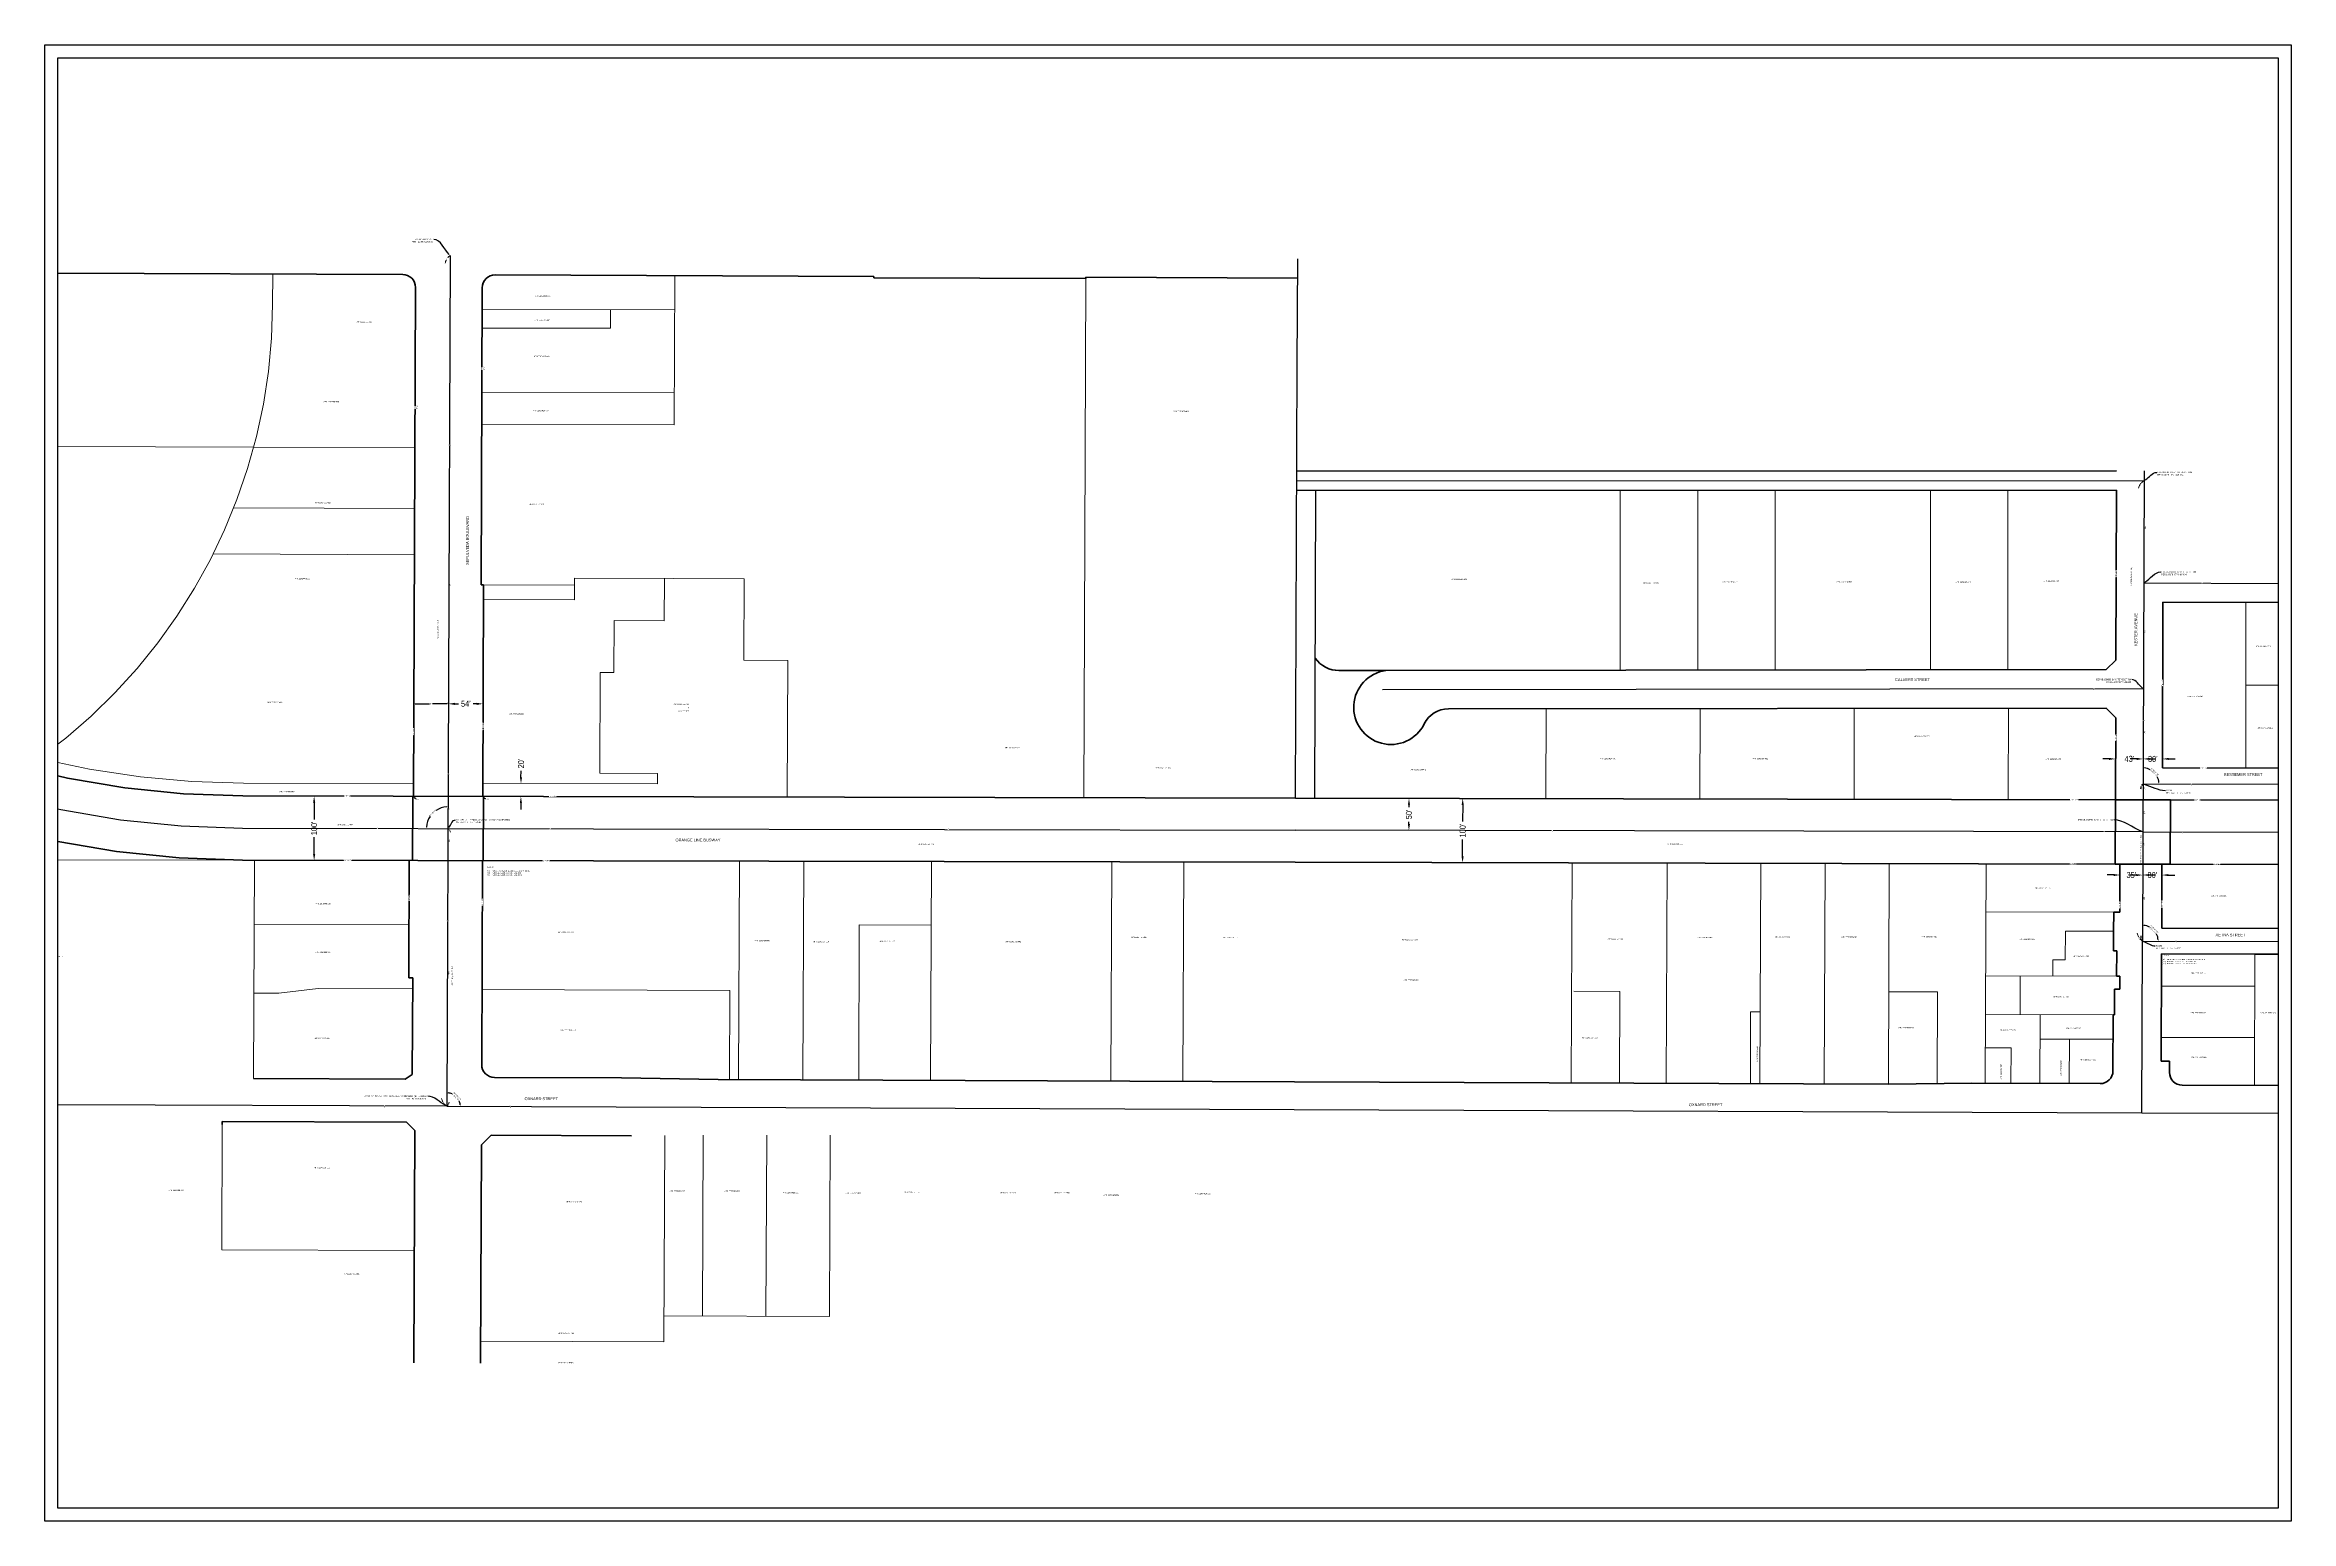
# Paper-space layout 'Layout1' of a CAD drawing. Header units: feet, sheet in inches. Extents: x 0.5 to 35.5, y 0.5 to 23.5.
# The model-space entities are those that its viewports show. They can reach past a viewport. Long polylines and large blocks are cut down to what shows.
import ezdxf
from ezdxf import colors
from ezdxf.entities.mleader import LeaderData, LeaderLine
from ezdxf.math import Vec2, Vec3

# ---------------------------------------------------------------- set-up
doc = ezdxf.new("R2010")
doc.units = ezdxf.units.FT
doc.header["$MEASUREMENT"] = 0
doc.linetypes.add('CENTER2', pattern=[1.125, 0.75, -0.125, 0.125, -0.125])
doc.linetypes.add('DASHED2', pattern=[0.375, 0.25, -0.125])
for name, color, linetype, lineweight in [('R-ANNO-LABL', 2, 'Continuous', 30), ('R-PROP-PRCL', 4, 'Continuous', 18), ('R-Row-Authority', 30, 'Continuous', 140), ('R-Row-Ease', 5, 'DASHED2', 50), ('R-Row-Ldr', 3, 'Continuous', 5), ('R-Row-Misc-Txto', 171, 'Continuous', 5), ('R-Row-Scl', 1, 'CENTER2', 25), ('R-Row-Sname', 8, 'Continuous', 0), ('R-Row-Srow', 6, 'Continuous', 50), ('V-ANNO-NOTE-', 1, 'Continuous', 25), ('VF-TOPO-TEXT-', 1, 'Continuous', 25)]:
    doc.layers.add(name, color=color, linetype=linetype, lineweight=lineweight)
doc.styles.add('CG-Symbol', font='arial.ttf', dxfattribs={"width": 0.8, "height": 0.09375})
doc.styles.add('G1_1 8_0', font='arial.ttf')
doc.styles.add('G4_7 32', font='arial.ttf', dxfattribs={"height": 0.219})
doc.styles.add('NCS1', font='arial.ttf', dxfattribs={"width": 0.8, "height": 0.09375})
doc.styles.add('NCS1-Anno', font='arial.ttf', dxfattribs={"width": 0.8, "height": 0.09375})
doc.styles.get("Standard").update_dxf_attribs({"font": 'arial.ttf'})
doc.dimstyles.new('Annotative (NCS1)', dxfattribs={"dimscale": 100, "dimtxt": 0.09375, "dimasz": 0.1, "dimexe": 0.1, "dimexo": 0.04, "dimgap": 0.05, "dimtad": 0, "dimdec": 3, "dimzin": 0, "dimdsep": 46, "dimtxsty": 'NCS1-Anno', "dimcen": 0.05, "dimaunit": 1, "dimadec": 3, "dimazin": 0, "dimtfac": 1, "dimtdec": 3, "dimtofl": 0, "dimtmove": 0, "dimatfit": 3, "dimfxl": 0.1, "dimtolj": 1, "dimtzin": 0, "dimarcsym": 0})

# ---------------------------------------------------------------- blocks, each defined once
blk = doc.blocks.new('*D3769')
at = {"layer": 'Defpoints', "color": 0, "transparency": 16777216}
for p in [(6422023.1, 1888471.4), (6422022.9, 1888371.4), (6422253.4, 1888370.9)]:
    blk.add_point(p, dxfattribs=at)
at = {"layer": 'R-Row-Ldr', "color": 0, "lineweight": -2, "transparency": 16777216}
for p, q in [((6422253.6, 1888460.9), (6422253.5, 1888434.8)), ((6422253.4, 1888380.9), (6422253.5, 1888407))]:
    blk.add_line(p, q, dxfattribs=at)
at = {"layer": 'R-Row-Ldr', "color": 0, "transparency": 16777216}
for points in [[(6422251.9, 1888460.9), (6422255.2, 1888460.9), (6422253.6, 1888470.9)], [(6422251.7, 1888380.9), (6422255.1, 1888380.9), (6422253.4, 1888370.9)]]:
    blk.add_solid(points, dxfattribs=at)
at = {"layer": 'R-Row-Ldr', "color": 0, "transparency": 16777216, "insert": (6422253.5, 1888420.9), "char_height": 9.38, "attachment_point": 5, "rotation": 89.8815, "style": 'NCS1-Anno'}
blk.add_mtext("\\A1;100'", dxfattribs=at)
blk = doc.blocks.new('*D3770')
at = {"layer": 'Defpoints', "color": 0, "transparency": 16777216}
for p in [(6420618.6, 1888474.3), (6420463.9, 1888374.3), (6420618.4, 1888374.3)]:
    blk.add_point(p, dxfattribs=at)
at = {"layer": 'R-Row-Ldr', "color": 0, "lineweight": -2, "transparency": 16777216}
for p, q in [((6420463.9, 1888464.3), (6420463.9, 1888438.2)), ((6420463.9, 1888384.3), (6420463.9, 1888410.4))]:
    blk.add_line(p, q, dxfattribs=at)
at = {"layer": 'R-Row-Ldr', "color": 0, "transparency": 16777216}
for points in [[(6420462.2, 1888464.3), (6420465.6, 1888464.3), (6420463.9, 1888474.3)], [(6420462.2, 1888384.3), (6420465.6, 1888384.3), (6420463.9, 1888374.3)]]:
    blk.add_solid(points, dxfattribs=at)
at = {"layer": 'R-Row-Ldr', "color": 0, "transparency": 16777216, "insert": (6420463.9, 1888424.3), "char_height": 9.38, "attachment_point": 5, "rotation": 90, "style": 'NCS1-Anno'}
blk.add_mtext("\\A1;100'", dxfattribs=at)
blk = doc.blocks.new('*D3771')
at = {"layer": 'Defpoints', "color": 0, "transparency": 16777216}
for p in [(6422023.1, 1888471.4), (6422023, 1888421.4), (6422169.8, 1888421.1)]:
    blk.add_point(p, dxfattribs=at)
at = {"layer": 'R-Row-Ldr', "color": 0, "lineweight": -2, "transparency": 16777216}
for p, q in [((6422169.9, 1888461.1), (6422169.8, 1888457.3)), ((6422169.8, 1888431.1), (6422169.8, 1888434.6))]:
    blk.add_line(p, q, dxfattribs=at)
at = {"layer": 'R-Row-Ldr', "color": 0, "transparency": 16777216}
for points in [[(6422168.2, 1888461.1), (6422171.5, 1888461.1), (6422169.9, 1888471.1)], [(6422168.1, 1888431.1), (6422171.5, 1888431.1), (6422169.8, 1888421.1)]]:
    blk.add_solid(points, dxfattribs=at)
at = {"layer": 'R-Row-Ldr', "color": 0, "transparency": 16777216, "insert": (6422169.8, 1888446), "char_height": 9.38, "attachment_point": 5, "rotation": 89.8815, "style": 'NCS1-Anno'}
blk.add_mtext("\\A1;50'", dxfattribs=at)
blk = doc.blocks.new('*D3772')
at = {"layer": 'Defpoints', "color": 0, "transparency": 16777216}
for p in [(6420726.6, 1888474.1), (6420726.7, 1888494.1), (6420786.2, 1888493.8)]:
    blk.add_point(p, dxfattribs=at)
at = {"layer": 'R-Row-Ldr', "color": 0, "lineweight": -2, "transparency": 16777216}
for p, q in [((6420786.2, 1888503.8), (6420786.3, 1888513.8)), ((6420786.1, 1888463.8), (6420786, 1888453.8))]:
    blk.add_line(p, q, dxfattribs=at)
at = {"layer": 'R-Row-Ldr', "color": 0, "transparency": 16777216}
for points in [[(6420784.6, 1888503.8), (6420787.9, 1888503.8), (6420786.2, 1888493.8)], [(6420784.4, 1888463.8), (6420787.7, 1888463.8), (6420786.1, 1888473.8)]]:
    blk.add_solid(points, dxfattribs=at)
at = {"layer": 'R-Row-Ldr', "color": 0, "transparency": 16777216, "insert": (6420786.3, 1888525.3), "char_height": 9.38, "attachment_point": 5, "rotation": 89.7712, "style": 'NCS1-Anno'}
blk.add_mtext("\\A1;20'", dxfattribs=at)
blk = doc.blocks.new('*D3933')
at = {"layer": 'Defpoints', "color": 0, "transparency": 16777216}
for p in [(6420673.2, 1888618.6), (6420727.2, 1888618.4), (6420727.2, 1888618.4)]:
    blk.add_point(p, dxfattribs=at)
at = {"layer": 'R-Row-Ldr', "color": 0, "lineweight": -2, "transparency": 16777216}
for p, q in [((6420683.2, 1888618.4), (6420688.8, 1888618.4)), ((6420717.2, 1888618.4), (6420711.6, 1888618.4))]:
    blk.add_line(p, q, dxfattribs=at)
at = {"layer": 'R-Row-Ldr', "color": 0, "transparency": 16777216}
for points in [[(6420683.2, 1888620), (6420683.2, 1888616.7), (6420673.2, 1888618.4)], [(6420717.2, 1888620), (6420717.2, 1888616.7), (6420727.2, 1888618.4)]]:
    blk.add_solid(points, dxfattribs=at)
at = {"layer": 'R-Row-Ldr', "color": 0, "transparency": 16777216, "insert": (6420700.2, 1888618.4), "char_height": 9.38, "attachment_point": 5, "style": 'NCS1-Anno'}
blk.add_mtext("\\A1;54'", dxfattribs=at)
blk = doc.blocks.new('*D3935')
at = {"layer": 'Defpoints', "color": 0, "transparency": 16777216}
for p in [(6423270.9, 1888532.7), (6423313.9, 1888532.6), (6423313.9, 1888532.6)]:
    blk.add_point(p, dxfattribs=at)
at = {"layer": 'R-Row-Ldr', "color": 0, "lineweight": -2, "transparency": 16777216}
for p, q in [((6423260.9, 1888532.6), (6423250.9, 1888532.6)), ((6423323.9, 1888532.6), (6423333.9, 1888532.6))]:
    blk.add_line(p, q, dxfattribs=at)
at = {"layer": 'R-Row-Ldr', "color": 0, "transparency": 16777216}
for points in [[(6423260.9, 1888534.2), (6423260.9, 1888530.9), (6423270.9, 1888532.6)], [(6423323.9, 1888534.2), (6423323.9, 1888530.9), (6423313.9, 1888532.6)]]:
    blk.add_solid(points, dxfattribs=at)
at = {"layer": 'R-Row-Ldr', "color": 0, "transparency": 16777216, "insert": (6423292.4, 1888532.6), "char_height": 9.38, "attachment_point": 5, "style": 'NCS1-Anno'}
blk.add_mtext("\\A1;43'", dxfattribs=at)
blk = doc.blocks.new('*D3936')
at = {"layer": 'Defpoints', "color": 0, "transparency": 16777216}
for p in [(6423313.9, 1888532.7), (6423343.9, 1888532.5), (6423343.9, 1888532.5)]:
    blk.add_point(p, dxfattribs=at)
at = {"layer": 'R-Row-Ldr', "color": 0, "lineweight": -2, "transparency": 16777216}
for p, q in [((6423303.9, 1888532.5), (6423293.9, 1888532.5)), ((6423353.9, 1888532.5), (6423363.9, 1888532.5))]:
    blk.add_line(p, q, dxfattribs=at)
at = {"layer": 'R-Row-Ldr', "color": 0, "transparency": 16777216}
for points in [[(6423303.9, 1888534.2), (6423303.9, 1888530.9), (6423313.9, 1888532.5)], [(6423353.9, 1888534.2), (6423353.9, 1888530.9), (6423343.9, 1888532.5)]]:
    blk.add_solid(points, dxfattribs=at)
at = {"layer": 'R-Row-Ldr', "color": 0, "transparency": 16777216, "insert": (6423328.9, 1888532.5), "char_height": 9.38, "attachment_point": 5, "style": 'NCS1-Anno'}
blk.add_mtext("\\A1;30'", dxfattribs=at)
blk = doc.blocks.new('*D3937')
at = {"layer": 'Defpoints', "color": 0, "transparency": 16777216}
for p in [(6423277.7, 1888351.8), (6423313.2, 1888351.7), (6423313.2, 1888351.7)]:
    blk.add_point(p, dxfattribs=at)
at = {"layer": 'R-Row-Ldr', "color": 0, "lineweight": -2, "transparency": 16777216}
for p, q in [((6423267.7, 1888351.7), (6423257.7, 1888351.7)), ((6423323.2, 1888351.7), (6423333.2, 1888351.7))]:
    blk.add_line(p, q, dxfattribs=at)
at = {"layer": 'R-Row-Ldr', "color": 0, "transparency": 16777216}
for points in [[(6423267.7, 1888353.3), (6423267.7, 1888350), (6423277.7, 1888351.7)], [(6423323.2, 1888353.3), (6423323.2, 1888350), (6423313.2, 1888351.7)]]:
    blk.add_solid(points, dxfattribs=at)
at = {"layer": 'R-Row-Ldr', "color": 0, "transparency": 16777216, "insert": (6423295.4, 1888351.7), "char_height": 9.38, "attachment_point": 5, "style": 'NCS1-Anno'}
blk.add_mtext("\\A1;35'", dxfattribs=at)
blk = doc.blocks.new('*D3938')
at = {"layer": 'Defpoints', "color": 0, "transparency": 16777216}
for p in [(6423313.2, 1888351.7), (6423343.2, 1888351.6), (6423343.2, 1888351.6)]:
    blk.add_point(p, dxfattribs=at)
at = {"layer": 'R-Row-Ldr', "color": 0, "lineweight": -2, "transparency": 16777216}
for p, q in [((6423303.2, 1888351.6), (6423293.2, 1888351.6)), ((6423353.2, 1888351.6), (6423363.2, 1888351.6))]:
    blk.add_line(p, q, dxfattribs=at)
at = {"layer": 'R-Row-Ldr', "color": 0, "transparency": 16777216}
for points in [[(6423303.2, 1888353.2), (6423303.2, 1888349.9), (6423313.2, 1888351.6)], [(6423353.2, 1888353.2), (6423353.2, 1888349.9), (6423343.2, 1888351.6)]]:
    blk.add_solid(points, dxfattribs=at)
at = {"layer": 'R-Row-Ldr', "color": 0, "transparency": 16777216, "insert": (6423328.2, 1888351.6), "char_height": 9.38, "attachment_point": 5, "style": 'NCS1-Anno'}
blk.add_mtext("\\A1;30'", dxfattribs=at)
blk = doc.blocks.new('_CrowsFoot-Start')
blk.add_circle((3.3, 2.6), 0.0638)
for centre, radius, start, end in [((8.4, -7.3), 11.1, 122.8036, 139.2683), ((8.3, -7.8), 11.5, 94.2373, 111.1072)]:
    blk.add_arc(centre, radius, start, end)
blk = doc.blocks.new('Centerline')
at = {"insert": (-0.03, 0.06), "char_height": 0.0938, "attachment_point": 1, "style": 'NCS1-Anno', "bg_fill": 3, "box_fill_scale": 1, "bg_fill_color": 256, "bg_fill_transparency": 0}
blk.add_mtext_dynamic_manual_height_columns('C', width=0.0938, gutter_width=0.469, heights=[0.132], dxfattribs=at)
at = {"insert": (0, 0), "char_height": 0.0938, "attachment_point": 1, "style": 'NCS1-Anno'}
blk.add_mtext_dynamic_manual_height_columns('L', width=0.0938, gutter_width=0.469, heights=[0], dxfattribs=at)
blk = doc.blocks.new('*D3957')
at = {"layer": 'Defpoints', "color": 0, "transparency": 16777216}
for p in [(6420676, 1889317), (6420670.7, 1887991.4), (6420670.7, 1887991.4), (6420688.8, 1888001.8), (6421991.2, 1887986.4)]:
    blk.add_point(p, dxfattribs=at)
at = {"layer": 'R-ANNO-LABL', "color": 0, "lineweight": -2, "transparency": 16777216}
for start, end in [(66.6359, 84.2728), (5.2792, 22.9161)]:
    blk.add_arc((6420670.7, 1887991.4), 20.9, start, end, dxfattribs=at)
at = {"layer": 'R-ANNO-LABL', "color": 0, "transparency": 16777216}
for points in [[(6420672.7, 1888011.8), (6420672.8, 1888012.5), (6420670.8, 1888012.2)], [(6420691.8, 1887993.3), (6420691.1, 1887993.3), (6420691.5, 1887991.3)]]:
    blk.add_solid(points, dxfattribs=at)
at = {"layer": 'R-ANNO-LABL', "color": 0, "transparency": 16777216, "insert": (6420685.5, 1888006.1), "char_height": 1.875, "width": 21.239, "attachment_point": 5, "rotation": 314.776, "style": 'NCS1-Anno'}
blk.add_mtext('\\A1;89°59\'23" (M) \\P89%%D59\'31\'\' (R1)', dxfattribs=at)
blk = doc.blocks.new('*D3958')
at = {"layer": 'Defpoints', "color": 0, "transparency": 16777216}
for p in [(6420676, 1889317), (6420655.7, 1888453.4), (6420352.5, 1888424.8), (6420672.3, 1888424.2), (6420670.7, 1887991.4)]:
    blk.add_point(p, dxfattribs=at)
at = {"layer": 'R-ANNO-LABL', "color": 0, "lineweight": -2, "transparency": 16777216}
for start, end in [(146.2956, 176.4727), (93.1799, 123.3571)]:
    blk.add_arc((6420672.4, 1888424.2), 33.6, start, end, dxfattribs=at)
at = {"layer": 'R-ANNO-LABL', "color": 0, "transparency": 16777216}
for points in [[(6420639.2, 1888426.2), (6420638.5, 1888426.3), (6420638.8, 1888424.3)], [(6420670.5, 1888458.1), (6420670.6, 1888457.4), (6420672.5, 1888457.8)]]:
    blk.add_solid(points, dxfattribs=at)
at = {"layer": 'R-ANNO-LABL', "color": 0, "transparency": 16777216, "insert": (6420648.7, 1888448), "char_height": 1.875, "width": 15.931, "attachment_point": 5, "rotation": 44.8263, "style": 'NCS1-Anno'}
blk.add_mtext('\\A1;90°6\'39" (M)', dxfattribs=at)
blk = doc.blocks.new('*D3959')
at = {"layer": 'Defpoints', "color": 0, "transparency": 16777216}
for p in [(6423315.6, 1888981.2), (6423334.1, 1888260.9), (6423312.8, 1888248.6), (6423312.8, 1888248.6), (6424633.3, 1888246)]:
    blk.add_point(p, dxfattribs=at)
at = {"layer": 'R-ANNO-LABL', "color": 0, "lineweight": -2, "transparency": 16777216}
for start, end in [(63.2374, 85.1168), (4.5463, 26.4256)]:
    blk.add_arc((6423312.8, 1888248.6), 24.6, start, end, dxfattribs=at)
at = {"layer": 'R-ANNO-LABL', "color": 0, "transparency": 16777216}
for points in [[(6423314.8, 1888272.8), (6423314.9, 1888273.5), (6423312.9, 1888273.2)], [(6423337.6, 1888250.6), (6423336.9, 1888250.6), (6423337.4, 1888248.6)]]:
    blk.add_solid(points, dxfattribs=at)
at = {"layer": 'R-ANNO-LABL', "color": 0, "transparency": 16777216, "insert": (6423330.2, 1888266), "char_height": 1.875, "width": 27.236, "attachment_point": 5, "rotation": 314.8315, "style": 'NCS1-Anno'}
blk.add_mtext('\\A1;89°53\'40" (M) \\P89%%D53\'43\'\' (R4)', dxfattribs=at)
blk = doc.blocks.new('*D3960')
at = {"layer": 'Defpoints', "color": 0, "transparency": 16777216}
for p in [(6423315.6, 1888981.2), (6423335.2, 1888506.1), (6423313.7, 1888493.7), (6424634.3, 1888491), (6423312.8, 1888248.6)]:
    blk.add_point(p, dxfattribs=at)
at = {"layer": 'R-ANNO-LABL', "color": 0, "lineweight": -2, "transparency": 16777216}
for start, end in [(63.0032, 85.157), (4.5032, 26.657)]:
    blk.add_arc((6423313.7, 1888493.7), 24.8, start, end, dxfattribs=at)
at = {"layer": 'R-ANNO-LABL', "color": 0, "transparency": 16777216}
for points in [[(6423315.8, 1888518.1), (6423315.8, 1888518.8), (6423313.8, 1888518.5)], [(6423338.8, 1888495.7), (6423338.1, 1888495.7), (6423338.5, 1888493.7)]]:
    blk.add_solid(points, dxfattribs=at)
at = {"layer": 'R-ANNO-LABL', "color": 0, "transparency": 16777216, "insert": (6423331.3, 1888511.2), "char_height": 1.875, "width": 22.342, "attachment_point": 5, "rotation": 314.8301, "style": 'NCS1-Anno'}
blk.add_mtext('\\A1;89°53\'50" (M) \\P89%%D53\'37" (R3)', dxfattribs=at)
blk = doc.blocks.new('*D3961')
at = {"layer": 'Defpoints', "color": 0, "transparency": 16777216}
for p in [(6424635.4, 1888801.7), (6423312.8, 1888248.6), (6424618.9, 1888237.7), (6424633.3, 1888246), (6424633.3, 1888245.9)]:
    blk.add_point(p, dxfattribs=at)
at = {"layer": 'R-ANNO-LABL', "color": 0, "lineweight": -2, "transparency": 16777216}
for start, end in [(186.7945, 197.0506), (252.6144, 262.8705)]:
    blk.add_arc((6424633.3, 1888246), 16.6, start, end, dxfattribs=at)
at = {"layer": 'R-ANNO-LABL', "color": 0, "transparency": 16777216}
for points in [[(6424616.5, 1888244), (6424617.2, 1888244), (6424616.7, 1888246)], [(6424631.3, 1888229.8), (6424631.2, 1888229.2), (6424633.3, 1888229.4)]]:
    blk.add_solid(points, dxfattribs=at)
at = {"layer": 'R-ANNO-LABL', "color": 0, "transparency": 16777216, "insert": (6424621.6, 1888234.3), "char_height": 1.875, "width": 21.34, "attachment_point": 5, "rotation": 314.8325, "style": 'NCS1-Anno'}
blk.add_mtext('\\A1;89°53\'47" (M)\\P59%%D53\'08" (R7)', dxfattribs=at)
blk = doc.blocks.new('*D3962')
at = {"layer": 'Defpoints', "color": 0, "transparency": 16777216}
for p in [(6424635.4, 1888801.7), (6423313.7, 1888493.7), (6424618.8, 1888482.1), (6424634.3, 1888491), (6424633.3, 1888245.9)]:
    blk.add_point(p, dxfattribs=at)
at = {"layer": 'R-ANNO-LABL', "color": 0, "lineweight": -2, "transparency": 16777216}
for start, end in [(186.3015, 199.1643), (250.4978, 263.3607)]:
    blk.add_arc((6424634.3, 1888491), 17.9, start, end, dxfattribs=at)
at = {"layer": 'R-ANNO-LABL', "color": 0, "transparency": 16777216}
for points in [[(6424616.2, 1888489), (6424616.8, 1888489), (6424616.4, 1888491)], [(6424632.2, 1888473.6), (6424632.2, 1888472.9), (6424634.2, 1888473.1)]]:
    blk.add_solid(points, dxfattribs=at)
at = {"layer": 'R-ANNO-LABL', "color": 0, "transparency": 16777216, "insert": (6424621.6, 1888478.4), "char_height": 1.875, "width": 24.743, "attachment_point": 5, "rotation": 314.8311, "style": 'NCS1-Anno'}
blk.add_mtext('\\A1;89°53\'57" (M) \\P89%%D53\'43" (R6)', dxfattribs=at)
blk = doc.blocks.new('*D3971')
at = {"layer": 'Defpoints', "color": 0, "transparency": 16777216}
for p in [(6423314.9, 1888806.9), (6425982.2, 1888781.4), (6427276.4, 1888791.6), (6425955, 1888533.2), (6425952.8, 1887971.2)]:
    blk.add_point(p, dxfattribs=at)
at = {"layer": 'R-ANNO-LABL', "color": 0, "lineweight": -2, "transparency": 16777216}
blk.add_line((6425955, 1888534), (6425955.9, 1888768.4), dxfattribs=at)
for start, end in [(330.7183, 355.9952), (273.565, 298.842)]:
    blk.add_arc((6425956, 1888796.7), 30.3, start, end, dxfattribs=at)
at = {"layer": 'R-ANNO-LABL', "color": 0, "transparency": 16777216}
for points in [[(6425985.9, 1888794.6), (6425986.5, 1888794.6), (6425986.3, 1888796.6)], [(6425957.9, 1888766.1), (6425957.9, 1888766.8), (6425955.9, 1888766.4)]]:
    blk.add_solid(points, dxfattribs=at)
at = {"layer": 'R-ANNO-LABL', "color": 0, "transparency": 16777216, "insert": (6425977.3, 1888775.2), "char_height": 1.875, "width": 19.166, "attachment_point": 5, "rotation": 44.7801, "style": 'NCS1-Anno'}
blk.add_mtext('\\A1;89°59\'55" (M)\\P90%%D00\'10" (R11)', dxfattribs=at)
blk = doc.blocks.new('*D3992')
at = {"layer": 'Defpoints', "color": 0, "transparency": 16777216}
for p in [(6427265.3, 1888811), (6427276.5, 1888815.9), (6423314.9, 1888806.9), (6427276.4, 1888791.6), (6427276.4, 1888791.6)]:
    blk.add_point(p, dxfattribs=at)
at = {"layer": 'R-ANNO-LABL', "color": 0, "lineweight": -2, "transparency": 16777216}
for start, end in [(94.9034, 114.549), (155.0089, 174.6544)]:
    blk.add_arc((6427276.4, 1888791.6), 22.4, start, end, dxfattribs=at)
at = {"layer": 'R-ANNO-LABL', "color": 0, "transparency": 16777216}
for points in [[(6427274.5, 1888814.2), (6427274.5, 1888813.5), (6427276.5, 1888814)], [(6427254.5, 1888793.7), (6427253.8, 1888793.7), (6427254, 1888791.7)]]:
    blk.add_solid(points, dxfattribs=at)
at = {"layer": 'R-ANNO-LABL', "color": 0, "transparency": 16777216, "insert": (6427260.6, 1888807.5), "char_height": 1.875, "attachment_point": 5, "rotation": 44.7789, "style": 'NCS1-Anno'}
blk.add_mtext('\\A1;90°0\'4" (M)\\P90%%D0\'24" (R18)', dxfattribs=at)
blk = doc.blocks.new('*D3998')
at = {"layer": 'Defpoints', "color": 0, "transparency": 16777216}
for p in [(6420619.2, 1888618.6), (6420619.2, 1888618.6), (6420673.2, 1888618.4)]:
    blk.add_point(p, dxfattribs=at)
at = {"layer": 'R-Row-Ldr', "color": 0, "lineweight": -2, "transparency": 16777216}
for p, q in [((6420619.2, 1888619.4), (6420619.2, 1888620.6)), ((6420621.2, 1888618.6), (6420643.9, 1888618.5)), ((6420671.2, 1888618.4), (6420648.5, 1888618.5)), ((6420673.2, 1888619.2), (6420673.2, 1888620.4))]:
    blk.add_line(p, q, dxfattribs=at)
at = {"layer": 'R-Row-Ldr', "color": 0, "transparency": 16777216}
for points in [[(6420621.2, 1888618.9), (6420621.2, 1888618.3), (6420619.2, 1888618.6)], [(6420671.2, 1888618.7), (6420671.2, 1888618.1), (6420673.2, 1888618.4)]]:
    blk.add_solid(points, dxfattribs=at)
at = {"layer": 'R-Row-Ldr', "color": 0, "transparency": 16777216, "insert": (6420646.2, 1888618.5), "char_height": 1.88, "attachment_point": 5, "rotation": 359.7712, "style": 'NCS1-Anno'}
blk.add_mtext("\\A1;54'", dxfattribs=at)

msp = doc.modelspace()

# ---------------------------------------------------------------- linework, layer by layer
at = {"layer": 'R-PROP-PRCL'}
for p, q in [((6420399.3843, 1889287.9938), (6420399.2079, 1889240.6141)), ((6421025.8195, 1889285.6036), (6421024.9019, 1889053.2582)), ((6421663.1008, 1888472.1383), (6421666.2149, 1889280.9259)), ((6421025.6084, 1889232.1437), (6420725.6444, 1889232.7718)), ((6420925.6084, 1889232.3529), (6420925.4944, 1889203.4637)), ((6420725.529, 1889203.8826), (6420925.4944, 1889203.4637)), ((6421025.0994, 1889103.2569), (6420725.1297, 1889103.8851)), ((6419489.3175, 1889021.4903), (6420368.6193, 1889018.1322)), ((6421024.9019, 1889053.2582), (6420724.93, 1889053.8864)), ((6420368.6193, 1889018.1322), (6420620.7824, 1889017.1692)), ((6422498.9167, 1888670.7955), (6422498.9167, 1888950.408)), ((6422619.7921, 1888670.9326), (6422619.7921, 1888950.5451)), ((6422740.6674, 1888671.0697), (6422740.6674, 1888950.6823)), ((6422982.4182, 1888671.344), (6422982.4182, 1888950.9565)), ((6423103.0518, 1888671.4808), (6423103.0518, 1888951.0934)), ((6420338.6519, 1888923.826), (6420620.4181, 1888922.7499)), ((6420306.6425, 1888851.9477), (6420620.1178, 1888850.7506)), ((6420869.604, 1888814.416), (6420869.4683, 1888780.4163)), ((6421023.9728, 1888813.7995), (6420869.604, 1888814.416)), ((6421009.6029, 1888813.8569), (6421009.3393, 1888747.8574)), ((6421134.1019, 1888813.3597), (6421023.9728, 1888813.7995)), ((6421133.5947, 1888686.3607), (6421134.1019, 1888813.3597)), ((6420869.4683, 1888780.4163), (6420727.8401, 1888780.9819)), ((6420869.5601, 1888803.4161), (6420727.932, 1888803.9817)), ((6423473.8341, 1888518.3924), (6423473.8341, 1888776.2298)), ((6420931.4, 1888748.1687), (6420931.0765, 1888667.1693)), ((6421009.3393, 1888747.8574), (6420931.4, 1888748.1687)), ((6421202.0642, 1888686.0873), (6421133.5947, 1888686.3607)), ((6421201.2136, 1888473.0939), (6421202.0642, 1888686.0873)), ((6420909.3366, 1888667.2562), (6420908.9927, 1888510.2265)), ((6420931.0765, 1888667.1693), (6420909.3366, 1888667.2562)), ((6423473.8341, 1888647.3109), (6423654.4006, 1888647.6261)), ((6423473.8341, 1888518.3924), (6423473.8341, 1888647.3109)), ((6422383.396, 1888610.6644), (6422383.1063, 1888470.6488)), ((6422623.5588, 1888610.9368), (6422623.2675, 1888470.152)), ((6422863.7216, 1888611.2093), (6422863.4287, 1888469.6551)), ((6423103.8444, 1888611.4817), (6423103.55, 1888469.1583)), ((6420908.9927, 1888510.2265), (6420998.7425, 1888510.03)), ((6420998.7425, 1888510.03), (6420998.7063, 1888493.5129)), ((6420618.6943, 1888494.2987), (6420353.645, 1888494.8457)), ((6420998.7063, 1888493.5129), (6420726.6943, 1888494.0756)), ((6420352.3635, 1888374.8289), (6419792.1647, 1888376.0212)), ((6420370.7155, 1888374.8337), (6420369.3555, 1888034.5408)), ((6421126.6342, 1888373.248), (6421125.2741, 1888032.6938)), ((6421225.3774, 1888032.3077), (6421226.739, 1888373.0409)), ((6421425.6366, 1888372.6294), (6421424.2739, 1888031.5408)), ((6421706.881, 1888372.0476), (6421705.5168, 1888030.4563)), ((6421818.9987, 1888371.8156), (6421817.633, 1888030.024)), ((6422424.2313, 1888370.5562), (6422422.8333, 1888027.7202)), ((6422572.2306, 1888370.2464), (6422570.8318, 1888027.1598)), ((6422718.2298, 1888369.9407), (6422716.8298, 1888026.6069)), ((6422818.2296, 1888369.7312), (6422816.8291, 1888026.3009)), ((6422918.3359, 1888369.429), (6422916.935, 1888025.8492)), ((6423069.1569, 1888369.3708), (6423067.8214, 1888027.2778)), ((6423267.9446, 1888293.9336), (6423068.8641, 1888294.3725)), ((6420611.816, 1888274.3175), (6420370.3158, 1888274.8345)), ((6421313.4036, 1888273.9997), (6421312.4168, 1888032.0067)), ((6421313.4036, 1888273.9997), (6421425.4023, 1888273.5749)), ((6423192.7864, 1888264.1075), (6423192.6119, 1888219.4088)), ((6423267.8288, 1888263.9467), (6423192.7864, 1888264.1075)), ((6423173.1119, 1888219.4505), (6423173.0131, 1888194.1488)), ((6423192.6119, 1888219.4088), (6423173.1119, 1888219.4505)), ((6423487.6771, 1888228.4175), (6423487.2387, 1888023.6652)), ((6423272.4607, 1888193.9247), (6423068.4736, 1888194.3753)), ((6423122.3936, 1888194.2583), (6423122.1596, 1888134.2623)), ((6420408.9451, 1888167.6431), (6420369.8878, 1888167.7267)), ((6420469.9171, 1888174.6212), (6420408.9451, 1888167.6431)), ((6420617.4167, 1888174.3054), (6420469.9171, 1888174.6212)), ((6420725.4131, 1888173.2367), (6421111.8144, 1888171.7467)), ((6421111.2592, 1888032.7478), (6421111.8144, 1888171.7467)), ((6422426.648, 1888170.5585), (6422498.4156, 1888170.4044)), ((6422498.4156, 1888170.4044), (6422497.8323, 1888027.4362)), ((6422917.5216, 1888169.6993), (6422993.3766, 1888169.5365)), ((6422993.3766, 1888169.5365), (6422992.8191, 1888026.7214)), ((6423342.462, 1888178.7283), (6423487.57, 1888178.4176)), ((6422702.2871, 1888138.7342), (6422701.8298, 1888026.6637)), ((6422717.2868, 1888138.6772), (6422702.2871, 1888138.7342)), ((6423267.2143, 1888133.7091), (6423068.2396, 1888134.3768)), ((6423153.2391, 1888134.1963), (6423152.8204, 1888026.956)), ((6423068.0366, 1888082.3783), (6423108.0364, 1888082.2925)), ((6423108.0364, 1888082.2925), (6423107.8211, 1888027.1264)), ((6423267.0587, 1888095.7008), (6423153.0905, 1888096.1324)), ((6423199.0904, 1888096.0973), (6423198.8199, 1888026.7818)), ((6423342.1092, 1888098.7288), (6423487.3987, 1888098.4178)), ((6420320.5946, 1887962.7819), (6420319.8296, 1887767.8232)), ((6421010.0948, 1887945.9039), (6421008.7818, 1887624.1572)), ((6421068.9474, 1887664.7167), (6421070.0976, 1887946.5651)), ((6421169.0977, 1887946.5241), (6421167.9461, 1887664.3392)), ((6421266.9453, 1887663.9637), (6421268.0965, 1887946.1424)), ((6420319.8296, 1887767.8232), (6420619.7889, 1887766.685)), ((6421008.9481, 1887664.9422), (6421266.9453, 1887663.9637)), ((6421008.7818, 1887624.1572), (6420723.2546, 1887625.2472))]:
    msp.add_line(p, q, dxfattribs=at)
for centre, radius, start, end in [((6419523.264, 1889243.8744), 875.95, 305.7700799, 359.7867466), ((6420356.463, 1889860.2128), 1365.37, 256.3948021, 269.8817466)]:
    msp.add_arc(centre, radius, start, end, dxfattribs=at)
at = {"layer": 'R-Row-Authority'}
for p, q in [((6423270.62, 1888468.8127), (6421992.909, 1888471.456)), ((6424664.1644, 1888465.9297), (6423356.62, 1888468.6348)), ((6423270.2338, 1888368.8133), (6421992.7022, 1888371.4563)), ((6423356.2338, 1888368.6354), (6423270.2338, 1888368.8133)), ((6424663.7816, 1888365.9303), (6423356.2338, 1888368.6354))]:
    msp.add_line(p, q, dxfattribs=at)
for points in [[(6420352.6089, 1888474.8495), (6421992.9091, 1888471.456)], [(6423270.62, 1888468.8127), (6423356.62, 1888468.6348)], [(6420352.402, 1888374.8497), (6421992.7022, 1888371.4563)]]:
    msp.add_lwpolyline(points, dxfattribs=at)
for radius in [1385.37, 1485.37]:
    msp.add_arc((6420355.4679, 1889860.2165), radius, 209.8773021, 269.8817466, dxfattribs=at)
at = {"layer": 'R-Row-Ease'}
for p, q in [((6420617.6145, 1888474.301), (6420617.2151, 1888374.3017)), ((6420727.6144, 1888474.0737), (6420727.2151, 1888374.0743)), ((6423270.62, 1888468.8127), (6423270.2338, 1888368.81)), ((6423356.62, 1888468.6348), (6423356.2338, 1888368.6354))]:
    msp.add_line(p, q, dxfattribs=at)
at = {"layer": 'R-Row-Scl', "linetype": 'Continuous'}
msp.add_line((6420675.9802, 1889316.9606), (6420670.68, 1887991.4), dxfattribs=at)
at = {"layer": 'R-Row-Scl'}
for p, q in [((6421995.7, 1889146.56), (6421996.63, 1889311.58)), ((6421993.1006, 1888471.4556), (6421995.7, 1889146.56)), ((6421995.0034, 1888965.6421), (6423315.5415, 1888966.1799)), ((6422023.1006, 1888471.3936), (6422024.9459, 1888950.6543)), ((6423315.5992, 1888981.1799), (6423312.77, 1888248.63)), ((6423314.9287, 1888806.85), (6427276.401, 1888791.5974)), ((6423314.2935, 1888641.7205), (6422128.6437, 1888640.3754)), ((6423258.2928, 1888641.6569), (6423258.2934, 1888641.7936)), ((6423313.7166, 1888493.7236), (6424634.2601, 1888490.9917)), ((6423313.4269, 1888418.724), (6421992.8056, 1888421.4561)), ((6423313.5614, 1888418.7238), (6424633.973, 1888415.9921)), ((6423311.5912, 1887981.3544), (6423312.77, 1888248.63)), ((6423312.77, 1888248.63), (6424633.3222, 1888245.9646)), ((6423277.3782, 1888173.7353), (6423277.46, 1888193.7396)), ((6420670.68, 1887991.4), (6419714.0038, 1887995.0966)), ((6420670.68, 1887991.4), (6421991.1677, 1887986.3545)), ((6421991.1677, 1887986.3545), (6423311.5912, 1887981.3544)), ((6423311.5912, 1887981.3544), (6424632.2221, 1887976.17))]:
    msp.add_line(p, q, dxfattribs=at)
for points in [[(6421993.4111, 1888674.3154), (6421993.8817, 1888674.3145)], [(6421993.3491, 1888644.3155), (6421993.7662, 1888644.3146)], [(6421993.3491, 1888644.3155), (6421993.7662, 1888644.3146)], [(6421993.287, 1888614.3156), (6421993.6507, 1888614.3148)], [(6420352.5054, 1888424.8496), (6421992.8056, 1888421.4561)]]:
    msp.add_lwpolyline(points, dxfattribs=at)
msp.add_arc((6420355.4679, 1889860.2165), 1435.37, 209.8773021, 269.8817466, dxfattribs=at)
at = {"layer": 'R-Row-Srow'}
for p, q in [((6420601.8568, 1889287.301), (6419277.1667, 1889292.315)), ((6420618.6144, 1888474.2989), (6420621.781, 1889267.2213)), ((6420725.7801, 1889266.7557), (6420723.932, 1888803.9977)), ((6421336.0118, 1889284.2713), (6420745.8614, 1889286.6757)), ((6421336.0118, 1889284.2713), (6421336.0037, 1889282.2713)), ((6421666.2149, 1889280.9259), (6421336.0037, 1889282.2713)), ((6421666.2149, 1889280.9259), (6421666.2226, 1889282.9259)), ((6421996.5078, 1889281.5802), (6421666.2226, 1889282.9259)), ((6421995.0612, 1888980.6421), (6423272.5988, 1888981.1624)), ((6421995.0734, 1888950.6421), (6423272.4829, 1888951.1624)), ((6423272.4829, 1888951.1624), (6423271.4614, 1888686.6706)), ((6420727.932, 1888803.9817), (6420723.932, 1888803.9977)), ((6420727.932, 1888803.9817), (6420726.6144, 1888474.0757)), ((6423344.8098, 1888776.7332), (6423343.8131, 1888518.6614)), ((6423344.8098, 1888776.7332), (6424605.3348, 1888771.8149)), ((6422133.6515, 1888670.3811), (6422060.7915, 1888670.2984)), ((6423256.4628, 1888671.6549), (6422133.6515, 1888670.3811)), ((6423256.4628, 1888671.6549), (6423271.4614, 1888686.6706)), ((6423256.1099, 1888611.6544), (6422231.3205, 1888610.4919)), ((6423271.1138, 1888596.6675), (6423256.1099, 1888611.6544)), ((6423271.1138, 1888596.6675), (6423270.62, 1888468.8127)), ((6423343.8131, 1888518.6614), (6424604.3558, 1888516.0536)), ((6420726.6144, 1888474.0757), (6420727.6144, 1888474.0737)), ((6420611.4846, 1888191.3181), (6420612.2153, 1888374.312)), ((6420726.2151, 1888374.0764), (6420724.9459, 1888056.2404)), ((6423277.7338, 1888368.7978), (6423277.4446, 1888293.9127)), ((6423343.2338, 1888368.6623), (6423342.8478, 1888268.7277)), ((6423267.9446, 1888293.9336), (6423267.8288, 1888263.9467)), ((6423267.9446, 1888293.9336), (6423277.4446, 1888293.9127)), ((6423267.8288, 1888263.9467), (6423267.7039, 1888233.7311)), ((6423342.8478, 1888268.7277), (6424603.3988, 1888266.0287)), ((6423272.6237, 1888233.7396), (6423267.7039, 1888233.7311)), ((6423272.6237, 1888233.7396), (6423272.4607, 1888193.9247)), ((6423341.9446, 1888061.4144), (6423342.6825, 1888228.7279)), ((6423342.6825, 1888228.7279), (6423487.6771, 1888228.4175)), ((6423487.6771, 1888228.4175), (6423552.7099, 1888228.2782)), ((6420617.4846, 1888191.3053), (6420611.4846, 1888191.3181)), ((6420616.8844, 1888040.9865), (6420617.4846, 1888191.3053)), ((6423272.4607, 1888193.9247), (6423277.4607, 1888193.9042)), ((6423277.4607, 1888193.9042), (6423277.3782, 1888173.7353)), ((6423269.378, 1888173.7213), (6423269.2143, 1888133.7126)), ((6423277.3782, 1888173.7353), (6423269.378, 1888173.7213)), ((6423267.2143, 1888133.7091), (6423266.8575, 1888046.5182)), ((6423269.2143, 1888133.7126), (6423267.2143, 1888133.7091)), ((6420605.854, 1888033.694), (6420616.8844, 1888040.9865)), ((6423354.919, 1888061.3613), (6423341.9446, 1888061.4144)), ((6423354.8487, 1888044.1884), (6423354.919, 1888061.3613)), ((6420369.3557, 1888034.5964), (6420605.854, 1888033.694)), ((6420744.8687, 1888036.1606), (6420942.8672, 1888035.3971)), ((6421093.3711, 1888032.8168), (6420942.8672, 1888035.3971)), ((6421093.3711, 1888032.8168), (6421991.3335, 1888029.3541)), ((6421991.3305, 1888029.3542), (6422916.935, 1888025.8492)), ((6423046.8633, 1888027.3572), (6422916.935, 1888025.8492)), ((6423046.8633, 1888027.3572), (6423246.7819, 1888026.6002)), ((6423374.77, 1888024.1067), (6424594.6926, 1888019.3177)), ((6420320.6141, 1887967.7819), (6420320.5946, 1887962.7819)), ((6420607.5874, 1887966.6869), (6420320.6141, 1887967.7819)), ((6420607.5874, 1887966.6869), (6420620.5354, 1887953.6374)), ((6420620.5354, 1887953.6374), (6420619.09, 1887591.6492)), ((6420724.4468, 1887931.2386), (6420739.5066, 1887946.1807)), ((6420739.5066, 1887946.1807), (6420958.5574, 1887945.336)), ((6420724.4468, 1887931.2386), (6420723.0892, 1887591.2339))]:
    msp.add_line(p, q, dxfattribs=at)
for centre, radius, start, end in [((6420601.7811, 1889267.3011), 20, 359.771191, 89.7831354), ((6420745.78, 1889266.6759), 20, 89.7665644, 179.7711781), ((6422060.7405, 1888715.2984), 45, 215.1360132, 270.065), ((6422141.7966, 1888612.9559), 58, 98.0729549, 333.5997), ((6422231.3676, 1888568.4919), 42, 90.065, 153.5997), ((6420744.9458, 1888056.1605), 20, 179.7712176, 269.7790635), ((6423246.8576, 1888046.6), 20, 269.7830395, 359.7655326), ((6423374.8485, 1888044.1066), 20, 179.7655326, 269.7750734)]:
    msp.add_arc(centre, radius, start, end, dxfattribs=at)

# ---------------------------------------------------------------- block references
at = {"layer": 'R-ANNO-LABL', "yscale": 1.004651279104362, "zscale": 1.004651279104362}
for p, xscale, rotation in [((6423313.7166, 1888493.7236), -1.004651279104362, 93.49096185040636), ((6423312.7706, 1888248.792), 1.004651279104362, 82.92260656080781)]:
    msp.add_blockref('_CrowsFoot-Start', p, dxfattribs=dict(at, xscale=xscale, rotation=rotation))
at = {"layer": 'R-Row-Misc-Txto'}
for p, xscale, yscale, zscale, rotation in [((6420675.9802, 1889316.9606), -1.748856181813126, 1.748856181813126, 1.748856181813125, 83.12318078444343), ((6423315.5412, 1888966.1799), -1.748856181813126, 1.748856181813125, 1.748856181813125, 78.6679843980001), ((6420672.4148, 1888424.1878), 0.842176804030912, 0.842176804030912, 0.842176804030912, 276.3994596308783), ((6423312.7706, 1888248.792), 1.748856181813127, 1.748856181813127, 1.748856181813127, 97.34561815159739), ((6420670.6868, 1887991.4464), 1.748856181813126, 1.748856181813126, 1.748856181813126, 98.14479868885006), ((6420670.6868, 1887991.4464), -0.842176804030912, 0.842176804030912, 0.842176804030912, 266.2108092661832)]:
    msp.add_blockref('_CrowsFoot-Start', p, dxfattribs=dict(at, xscale=xscale, yscale=yscale, zscale=zscale, rotation=rotation))

# ---------------------------------------------------------------- texts
at = {"layer": 'R-ANNO-LABL', "color": 7, "linetype": 'Continuous', "lineweight": 13, "insert": (6420658.2151, 1888741.6556), "char_height": 2, "width": 27.317289, "attachment_point": 8, "rotation": 89.7711912, "style": 'NCS1'}
msp.add_mtext("1325.57' (M)", dxfattribs=at)
at = {"layer": 'R-ANNO-LABL', "color": 2, "linetype": 'Continuous', "lineweight": 30, "insert": (6423309.2252, 1888391.0598), "char_height": 2, "width": 66.649189, "attachment_point": 2, "rotation": 89.7787212, "style": 'NCS1'}
msp.add_mtext('{\\C256;S0°13\'17"W }244.93\' (M)  245.05\' (R3)', dxfattribs=at)
at = {"layer": 'R-ANNO-LABL', "char_height": 1.875, "width": 76.637566, "attachment_point": 1, "style": 'NCS1-Anno'}
for s, insert in [('LEGEND\\P\\P(M) ^IINDICATES MEASURED ANGLE AND DISTANCE\\P(R1) ^IPER FIELD BOOK 177-145 PAGE 104\\P(R2)^IPER FIELD BOOK 177-145 PAGE 1001', (6420733.0942, 1888365.2178)), ('LEGEND\\P\\P(M) ^IINDICATES MEASURED ANGLE AND DISTANCE\\P(R3) ^IPER FIELD BOOK 177-149 PAGE 136\\P(R4) ^IPER FIELD BOOK  177-149 PAGE 137', (6423343.4964, 1888227.2819))]:
    msp.add_mtext(s, dxfattribs=dict(at, insert=insert))
at = {"layer": 'R-Row-Misc-Txto', "style": 'G1_1 8_0'}
for s, p in [('APN 2242-025-001', (6420808.353, 1889252.9115)), ('APN 2242-001-027', (6420530.2372, 1889212.4997)), ('APN 2242-025-002', (6420807.4403, 1889215.1659)), ('APN 2242-025-003', (6420806.4232, 1889158.8151)), ('APN 2242-001-028', (6420478.6427, 1889088.1354)), ('APN 2242-025-004', (6420805.2546, 1889074.3181)), ('APN 2242-025-901', (6421802.6404, 1889073.0248)), ('APN 2242-001-022', (6420465.233, 1888930.846)), ('APN 2242-025-025', (6420798.262, 1888928.0047)), ('APN 2242-001-023', (6420433.883, 1888812.431)), ('APN 2242-024-029', (6422236.3413, 1888811.4353)), ('APN 2242-024-048', (6423158.6755, 1888808.8874)), ('APN 2242-024-028', (6422534.5825, 1888805.4331)), ('APN 2242-024-027', (6422657.9717, 1888807.478)), ('APN 2242-024-050', (6422835.7749, 1888807.4925)), ('APN 2242-024-049', (6423021.5808, 1888807.2251)), ('APN 2241-024-014', (6423489.5061, 1888706.9582)), ('APN 2242-001-024', (6420390.9385, 1888619.5753)), ('APN 2242-025-022', (6420767.3717, 1888601.4779)), ('APN 2242-025-026', (6421024.2458, 1888616.7826)), ('2242-025-027', (6421030.6838, 1888606.0483)), ('&', (6421046.119, 1888611.3843)), ('APN 2241-024-016', (6423382.7048, 1888628.8403)), ('APN 2242-024-053', (6422956.9899, 1888566.5976)), ('APN 2241-024-015', (6423492.394, 1888579.7717)), ('APN 2242-025-025', (6421540.0593, 1888548.9599)), ('APN 2242-024-042', (6422467.8683, 1888532.0773)), ('APN 2242-024-052', (6422705.3491, 1888532.0494)), ('APN 2242-024-051', (6423161.8162, 1888531.4617)), ('APN 2242-025-900', (6421774.7457, 1888517.6242)), ('APN 2242-024-041', (6422172.5009, 1888514.8161)), ('APN 2242-001-902', (6420409.5466, 1888480.4147)), ('APN 2242-001-904', (6420500.0697, 1888429.2935)), ('APN 2242-026-902', (6421405.5061, 1888398.6331)), ('APN 2242-026-900', (6422572.7294, 1888399.1233)), ('APN 2242-027-900', (6422572.7294, 1888399.1233)), ('APN 2242-027-013', (6423145.5417, 1888330.2121)), ('APN 2242-001-016', (6420466.0688, 1888306.0232)), ('APN 2241-025-015', (6423419.5075, 1888317.7464)), ('APN 2242-026-903', (6420844.0611, 1888261.472)), ('APN 2242-026-003', (6421150.1937, 1888248.3794)), ('APN 2242-026-006', (6421736.7662, 1888253.7823)), ('APN 2242-026-007', (6421879.768, 1888253.2746)), ('APN 2242-027-024', (6422159.1739, 1888249.9469)), ('APN 2242-027-022', (6422479.6393, 1888251.1346)), ('APN 2242-027-007', (6422619.1211, 1888253.2902)), ('APN 2242-027-009', (6422739.9232, 1888254.0088)), ('APN 2242-027-010', (6422843.4822, 1888254.0088)), ('APN 2242-027-012', (6422968.6165, 1888254.7273)), ('APN 2242-027-025', (6423120.8325, 1888250.6374)), ('APN 2242-001-020', (6420049.9605, 1888223.7035)), ('APN 2242-001-017', (6420465.5842, 1888230.4093)), ('APN 2242-026-004', (6421241.9395, 1888246.9448)), ('APN 2242-026-005', (6421344.7179, 1888247.1172)), ('APN 2242-026-901', (6421541.4331, 1888246.9385)), ('APN 2242-027-026', (6423205.2826, 1888223.9823)), ('APN 2242-027-024', (6422161.4652, 1888186.9847)), ('APN 2241-025-021', (6423388.6781, 1888197.7711)), ('APN 2242-027-028', (6423174.0447, 1888161.3296)), ('APN 2242-026-904', (6420847.2673, 1888108.9651)), ('APN 2242-027-011', (6422932.3109, 1888112.7488)), ('APN 2242-027-029', (6423090.9219, 1888109.0415)), ('APN 2242-027-017', (6423193.4858, 1888111.5965)), ('APN 2241-025-027', (6423387.7508, 1888136.1076)), ('APN 2241-025-020', (6423496.7278, 1888136.1235)), ('APN 2242-001-021', (6420464.793, 1888096.2554)), ('APN 2242-027-023', (6422439.6765, 1888097.359)), ('APN 2242-027-021', (6423216.2255, 1888062.9775)), ('APN 2241-025-028', (6423388.3706, 1888066.3786)), ('APN 2243-001-003', (6420464.4069, 1887894.7694)), ('APN 2243-001-002', (6420237.049, 1887859.5109)), ('APN 2243-019-023', (6420856.9991, 1887841.697)), ('APN 2243-019-025', (6421017.6952, 1887858.2488)), ('APN 2243-019-022', (6421103.4625, 1887858.2488)), ('APN 2243-019-010', (6421194.7776, 1887855.822)), ('APN 2243-019-011', (6421292.0464, 1887854.9811)), ('APN 2243-020-023', (6421383.7024, 1887856.5102)), ('APN 2243-020-024', (6421532.6949, 1887855.5293)), ('APN 2243-020-003', (6421616.8096, 1887855.5293)), ('APN 2243-020-002', (6421694.053, 1887852.1038)), ('APN 2243-020-025', (6421836.7468, 1887854.3175)), ('APN 2243-001-004', (6420510.3837, 1887729.1983)), ('APN 2243-019-024', (6420844.5351, 1887636.6949)), ('APN 2243-019-016', (6420843.8569, 1887590.7743))]:
    msp.add_text(s, height=2, dxfattribs=at).set_placement(p)
at = {"layer": 'R-Row-Misc-Txto', "style": 'NCS1', "width": 0.8}
for s, p in [('(M)', (6423318.3158, 1888890.8256)), ('(M)', (6420676.8326, 1888801.0937)), ('N0°13\'45"E', (6420657.7453, 1888719.6543)), ('(M)', (6423317.6823, 1888728.5308)), ('(M)', (6423316.9984, 1888571.9997)), ('(M)', (6423316.7063, 1888484.7893)), ('(M)', (6420675.3653, 1888453.2124)), ('(M)', (6423316.5534, 1888446.2995)), ('(M)', (6420675.1739, 1888403.0864)), ('(M)', (6423316.3458, 1888397.5527)), ('(M)', (6423316.0015, 1888313.2045)), ('(M)', (6420674.372, 1888196.9391)), ("432.77' (M)  432.75' (R2) ", (6420680.3164, 1888179.3836))]:
    msp.add_text(s, height=2, rotation=89.7712176, dxfattribs=at).set_placement(p)
at = {"layer": 'R-Row-Misc-Txto', "style": 'G1_1 8_0'}
for s, p in [('APN 2242-027-008', (6422713.6817, 1888060.8055)), ('APN 2242-027-019', (6423093.2343, 1888033.1805)), ('APN 2242-027-020', (6423186.9242, 1888038.8959))]:
    msp.add_text(s, height=2, rotation=90, dxfattribs=at).set_placement(p)
at = {"layer": 'R-Row-Misc-Txto', "linetype": 'Continuous', "lineweight": -3, "insert": (6423296.2973, 1888810.1111), "char_height": 2, "width": 14.324083, "attachment_point": 8, "rotation": 89.7701799, "style": 'NCS1'}
msp.add_mtext('N0°13\'17"E', dxfattribs=at)
at = {"layer": 'R-Row-Misc-Txto', "linetype": 'Continuous', "lineweight": -3, "insert": (6423296.9808, 1888823.9697), "char_height": 2, "attachment_point": 8, "rotation": 89.7806945, "style": 'NCS1'}
msp.add_mtext("717.39' (M)", dxfattribs=at)
at = {"layer": 'R-Row-Sname', "char_height": 4.38, "attachment_point": 1, "rotation": 90, "style": 'G4_7 32'}
for s, insert, width in [('SEPULVEDA BOULEVARD', (6420700.5616, 1888834.7855), 102.075264), ('KESTER AVENUE', (6423300.2168, 1888708.4558), 75.140261)]:
    msp.add_mtext(s, dxfattribs=dict(at, insert=insert, width=width))
at = {"layer": 'R-Row-Sname', "char_height": 4.38, "attachment_point": 1, "style": 'G4_7 32'}
for s, insert, width in [('CALVERT STREET', (6422927.3439, 1888658.2737), 75.048092), ('BESSEMER STREET', (6423439.8721, 1888510.5771), 80.67497), ('ORANGE LINE BUSWAY', (6421026.964, 1888408.363), 104.253953), ('AETNA STREET', (6423426.8203, 1888260.5197), 47.807146), ('OXNARD STREET', (6420791.8204, 1888005.2466), 85.461407), ('OXNARD STREET', (6422606.0579, 1887995.8822), 74.240797), ('OXNARD STREET', (6422606.0579, 1887995.8822), 74.240797)]:
    msp.add_mtext(s, dxfattribs=dict(at, insert=insert, width=width))

# ---------------------------------------------------------------- dimensions: what is measured, and where the dimension line sits
at = {"layer": 'R-ANNO-LABL'}
for base, line1, line2, text, override, picture, middle in [((6420655.6987, 1888453.359), ((6420672.3183, 1888424.1881), (6420352.5054, 1888424.848)), ((6420675.9802, 1889316.9606), (6420670.68, 1887991.4)), '<> (M)', {"dimscale": 0, "dimpost": ''}, '*D3958', (6420648.7104, 1888448.0321)), ((6420688.7771, 1888001.7549), ((6420675.9802, 1889316.9606), (6420670.68, 1887991.4)), ((6420670.68, 1887991.4), (6421991.1677, 1887986.3545)), "<> (M) \\P89%%D59'31'' (R1)", {"dimscale": 0, "dimpost": '', "dimaunit": 1, "dimadec": 3, "dimazin": 0}, '*D3957', (6420685.4808, 1888006.0855)), ((6423334.0954, 1888260.8675), ((6423312.77, 1888248.63), (6424633.3222, 1888245.9646)), ((6423315.5992, 1888981.1799), (6423312.77, 1888248.63)), "<> (M) \\P89%%D53'43'' (R4)", {"dimscale": 0, "dimpost": ''}, '*D3959', (6423330.2068, 1888265.9645)), ((6423335.2278, 1888506.0668), ((6423313.7166, 1888493.7236), (6424634.2601, 1888490.9917)), ((6423315.5992, 1888981.1799), (6423312.77, 1888248.63)), '<> (M) \\P89%%D53\'37" (R3)', {"dimscale": 0, "dimpost": ''}, '*D3960', (6423331.3054, 1888511.2085)), ((6424618.9305, 1888237.7058), ((6423312.77, 1888248.63), (6424633.3222, 1888245.9646)), ((6424635.4494, 1888801.6976), (6424633.3221, 1888245.9276)), '<> (M)\\P59%%D53\'08" (R7)', {"dimscale": 0, "dimpost": '', "dimse1": 1, "dimse2": 1}, '*D3961', (6424621.5549, 1888234.2659)), ((6424618.7705, 1888482.1035), ((6424635.4494, 1888801.6976), (6424633.3221, 1888245.9276)), ((6423313.7166, 1888493.7236), (6424634.2601, 1888490.9917)), '<> (M) \\P89%%D53\'43" (R6)', {"dimscale": 0, "dimpost": ''}, '*D3962', (6424621.5951, 1888478.4011)), ((6425982.1689, 1888781.437), ((6425954.99, 1888533.21), (6425952.84, 1887971.16)), ((6423314.9287, 1888806.85), (6427276.401, 1888791.5974)), '<> (M)\\P90%%D00\'10" (R11)', {"dimscale": 0, "dimpost": ''}, '*D3971', (6425977.3318, 1888775.1829))]:
    dim = msp.add_angular_dim_2l(base=base, line1=line1, line2=line2, text=text, dimstyle='Annotative (NCS1)', override=override, dxfattribs=at)
    dim.commit()
    dim.dimension.update_dxf_attribs({"geometry": picture, "text_midpoint": middle})
at = {"layer": 'R-Row-Ldr'}
for p1, p2, distance, override, picture, middle in [((6420673.1873, 1888618.3822), (6420619.1907, 1888618.5979), 0, {"dimdec": 0, "dimpost": "'"}, '*D3998', (6420646.189, 1888618.4901)), ((6420726.6144, 1888474.0757), (6420726.6943, 1888494.0756), -59.4873, {"dimdec": 0, "dimpost": "'", "dimse1": 1, "dimse2": 1}, '*D3772', (6420786.3067, 1888525.266)), ((6422023.1006, 1888471.3936), (6422022.8938, 1888371.3938), 230.4855, {"dimdec": 0, "dimpost": "'", "dimse1": 1, "dimse2": 1, "dimsd1": 0}, '*D3769', (6422253.4822, 1888420.9169))]:
    dim = msp.add_aligned_dim(p1=p1, p2=p2, distance=distance, dimstyle='Annotative (NCS1)', override=override, dxfattribs=at)
    dim.commit()
    dim.dimension.update_dxf_attribs({"geometry": picture, "text_midpoint": middle})
for base, p1, p2, picture, middle in [((6420727.1907, 1888618.3822), (6420673.1873, 1888618.5979), (6420727.1907, 1888618.3822), '*D3933', (6420700.189, 1888618.3822)), ((6423343.8667, 1888532.5413), (6423313.8669, 1888532.6571), (6423343.8667, 1888532.5413), '*D3936', (6423328.8668, 1888532.5413)), ((6423343.1677, 1888351.5584), (6423313.168, 1888351.6742), (6423343.1677, 1888351.5584), '*D3938', (6423328.1679, 1888351.5584))]:
    dim = msp.add_linear_dim(base=base, p1=p1, p2=p2, dimstyle='Annotative (NCS1)', override={"dimdec": 0, "dimpost": "'", "dimse1": 1, "dimse2": 1}, dxfattribs=at)
    dim.commit()
    dim.dimension.update_dxf_attribs({"geometry": picture, "text_midpoint": middle})
for base, p1, p2, picture, middle in [((6423313.8666, 1888532.574), (6423270.8669, 1888532.7401), (6423313.8666, 1888532.574), '*D3935', (6423292.3668, 1888532.574)), ((6423313.168, 1888351.6742), (6423277.6682, 1888351.8113), (6423313.168, 1888351.6742), '*D3937', (6423295.4181, 1888351.6742))]:
    dim = msp.add_linear_dim(base=base, p1=p1, p2=p2, dimstyle='Annotative (NCS1)', override={"dimdec": 0, "dimpost": "'", "dimse1": 1, "dimse2": 1}, dxfattribs=at)
    dim.commit()
    dim.dimension.update_dxf_attribs({"geometry": picture, "text_midpoint": middle, "dimtype": 160})
dim = msp.add_linear_dim(base=(6420463.91, 1888374.2992), p1=(6420618.6144, 1888474.2989), p2=(6420618.4081, 1888374.2992), angle=90, dimstyle='Annotative (NCS1)', override={"dimdec": 0, "dimpost": "'", "dimse1": 1, "dimse2": 1, "dimsd1": 0, "dimsd2": 0}, dxfattribs=at)
dim.commit()
dim.dimension.update_dxf_attribs({"geometry": '*D3770', "text_midpoint": (6420463.91, 1888424.2991)})
dim = msp.add_linear_dim(base=(6422169.7682, 1888421.09), p1=(6422023.1006, 1888471.3936), p2=(6422022.9972, 1888421.3937), angle=269.8814667, dimstyle='Annotative (NCS1)', override={"dimdec": 0, "dimpost": "'", "dimse1": 1, "dimse2": 1}, dxfattribs=at)
dim.commit()
dim.dimension.update_dxf_attribs({"geometry": '*D3771', "text_midpoint": (6422169.8197, 1888445.9825), "dimtype": 161})

# ---------------------------------------------------------------- leaders
ml = msp.add_multileader_mtext('Standard', dxfattribs=at)
ml.set_content("1.00'", color=256)
ml.set_leader_properties()
ml.build(insert=Vec2(0, 0))
ml.multileader.update_dxf_attribs({"leader_type": 2, "text_right_attachment_type": 6, "dogleg_length": 0.36, "arrow_head_size": 2})
ctx = ml.context
ctx.base_point, ctx.char_height, ctx.arrow_head_size, ctx.landing_gap_size, ctx.plane_origin = Vec3(6420621.9906, 1888470.7724), 2, 2, 0.09, Vec3(6420617.6289, 1888474.3009)
ctx.right_attachment = 6
notes = []
notes.append((ctx, [(0, (1, 1, 0), (6420621.6306, 1888470.7724), (1, 0), 0.36, [(0, [(6420618.1289, 1888474.2999)], 0, [])])]))
ctx.mtext.insert, ctx.mtext.rotation, ctx.mtext.flow_direction = Vec3(6420622.0806, 1888471.7894), -1.570795954, 5
ml = msp.add_multileader_mtext('Standard', dxfattribs=at)
ml.set_content("1.00'", color=256)
ml.set_leader_properties()
ml.build(insert=Vec2(0, 0))
ml.multileader.update_dxf_attribs({"leader_type": 2, "text_right_attachment_type": 6, "dogleg_length": 0.36, "arrow_head_size": 2})
ctx = ml.context
ctx.base_point, ctx.char_height, ctx.arrow_head_size, ctx.landing_gap_size, ctx.plane_origin = Vec3(6420730.6258, 1888470.7011), 2, 2, 0.09, Vec3(6420726.6144, 1888474.0757)
ctx.right_attachment = 6
notes.append((ctx, [(0, (1, 1, 0), (6420730.2658, 1888470.7011), (1, 0), 0.36, [(0, [(6420727.1144, 1888474.0747)], 0, [])])]))
ctx.mtext.insert, ctx.mtext.rotation, ctx.mtext.flow_direction = Vec3(6420730.7158, 1888471.7181), -1.570795954, 5
at = {"layer": 'VF-TOPO-TEXT-'}
ml = msp.add_multileader_mtext('Standard', dxfattribs=at)
ml.set_content('FOUND MAG NAIL\\PPER LACFB 50898/10', color=256, style='NCS1-Anno')
ml.set_leader_properties()
ml.build(insert=Vec2(0, 0))
ml.multileader.update_dxf_attribs({"leader_type": 2, "dogleg_length": 0.1, "arrow_head_size": 2, "scale": 20})
ctx = ml.context
ctx.base_point, ctx.scale, ctx.char_height, ctx.arrow_head_size, ctx.landing_gap_size, ctx.plane_origin, ctx.plane_x_axis, ctx.plane_y_axis = Vec3(6420622.1131, 1889342.0631), 20, 2.4, 2, 0.8, Vec3(6420882.9005, 1889374.4607), Vec3(0.99999927, -0.001208322), Vec3(0.001208322, 0.99999927)
ctx.text_align_type = 2
notes.append((ctx, [(0, (1, 1, 0), (6420652.2159, 1889342.0267), (-0.99999927, 0.001208322), 2, [(0, [(6420675.9207, 1889316.9721)], 0, [])])]))
ctx.mtext.insert, ctx.mtext.text_direction, ctx.mtext.rotation, ctx.mtext.width, ctx.mtext.alignment, ctx.mtext.flow_direction = Vec3(6420649.4174, 1889343.2506), Vec3(0.99999927, -0.001208322), 4.711181031, 43.168709, 3, 5
ml = msp.add_multileader_mtext('Standard', dxfattribs=at)
ml.set_content('ESTABLISHED BY INTERSECTION\\PPER LACFB 177-149/133A', color=256, style='NCS1-Anno')
ml.set_leader_properties()
ml.build(insert=Vec2(0, 0))
ml.multileader.update_dxf_attribs({"leader_type": 2, "dogleg_length": 0.1, "arrow_head_size": 2, "scale": 20})
ctx = ml.context
ctx.base_point, ctx.scale, ctx.char_height, ctx.arrow_head_size, ctx.landing_gap_size, ctx.plane_origin, ctx.plane_x_axis, ctx.plane_y_axis = Vec3(6423335.018, 1888979.0711), 20, 2.4, 2, 0.8, Vec3(6423267.4958, 1888939.6), Vec3(0.99999833, -0.001827558), Vec3(0.001827558, 0.99999833)
notes.append((ctx, [(1, (1, 1, 0), (6423333.018, 1888979.0747), (0.99999833, -0.001827558), 2, [(0, [(6423315.5415, 1888966.1799)], 0, [])])]))
ctx.mtext.insert, ctx.mtext.text_direction, ctx.mtext.rotation, ctx.mtext.width, ctx.mtext.flow_direction = Vec3(6423335.8203, 1888980.2909), Vec3(0.99999833, -0.001827558), 4.710561795, 51.163411, 5
ml = msp.add_multileader_mtext('Standard', dxfattribs=at)
ml.set_content('ESTABLISHED BY INTERSECTION\\PPER LACFB 177-149/140', color=256, style='NCS1-Anno')
ml.set_leader_properties()
ml.build(insert=Vec2(0, 0))
ml.multileader.update_dxf_attribs({"leader_type": 2, "dogleg_length": 0.1, "arrow_head_size": 2, "scale": 20})
ctx = ml.context
ctx.base_point, ctx.scale, ctx.char_height, ctx.arrow_head_size, ctx.landing_gap_size, ctx.plane_origin, ctx.plane_x_axis, ctx.plane_y_axis = Vec3(6424557.6549, 1888816.3954), 20, 2.4, 2, 0.8, Vec3(6424587.4036, 1888775.1097), Vec3(0.99999833, -0.001827558), Vec3(0.001827558, 0.99999833)
ctx.text_align_type = 2
notes.append((ctx, [(0, (1, 1, 0), (6424604.3435, 1888816.31), (-0.99999833, 0.001827558), 2, [(0, [(6424635.4494, 1888801.6976)], 0, [])])]))
ctx.mtext.insert, ctx.mtext.text_direction, ctx.mtext.rotation, ctx.mtext.width, ctx.mtext.alignment, ctx.mtext.flow_direction = Vec3(6424601.5457, 1888817.5356), Vec3(0.99999833, -0.001827558), 4.710561795, 65.20965, 3, 5
ml = msp.add_multileader_mtext('Standard', dxfattribs=at)
ml.set_content('ESTABLISHED BY INTERSECTION\\PPER LACFB 177-149/ 134', color=256, style='NCS1-Anno')
ml.set_leader_properties()
ml.build(insert=Vec2(0, 0))
ml.multileader.update_dxf_attribs({"leader_type": 2, "dogleg_length": 0.1, "arrow_head_size": 2, "scale": 20})
ctx = ml.context
ctx.base_point, ctx.scale, ctx.char_height, ctx.arrow_head_size, ctx.landing_gap_size, ctx.plane_origin, ctx.plane_x_axis, ctx.plane_y_axis = Vec3(6423341.372, 1888823.7965), 20, 2.4, 2, 0.8, Vec3(6423266.883, 1888780.2701), Vec3(0.99999833, -0.001827558), Vec3(0.001827558, 0.99999833)
notes.append((ctx, [(1, (1, 1, 0), (6423339.372, 1888823.8002), (0.99999833, -0.001827558), 2, [(0, [(6423314.9287, 1888806.85)], 0, [])])]))
ctx.mtext.insert, ctx.mtext.text_direction, ctx.mtext.rotation, ctx.mtext.width, ctx.mtext.flow_direction = Vec3(6423342.1742, 1888825.0164), Vec3(0.99999833, -0.001827558), 4.710561795, 54.722932, 5
ml = msp.add_multileader_mtext('Standard', dxfattribs=at)
ml.set_content('ESTABLISHED BY INTERSECTION\\PPER LACFB 177-149/135', color=256, style='NCS1-Anno')
ml.set_leader_properties()
ml.build(insert=Vec2(0, 0))
ml.multileader.update_dxf_attribs({"leader_type": 2, "dogleg_length": 0.1, "arrow_head_size": 2, "scale": 20})
ctx = ml.context
ctx.base_point, ctx.scale, ctx.char_height, ctx.arrow_head_size, ctx.landing_gap_size, ctx.plane_origin, ctx.plane_x_axis, ctx.plane_y_axis = Vec3(6423251.3495, 1888656.2392), 20, 2.4, 2, 0.8, Vec3(6423266.2478, 1888615.1405), Vec3(0.99999833, -0.001827558), Vec3(0.001827558, 0.99999833)
ctx.text_align_type = 2
notes.append((ctx, [(0, (1, 1, 0), (6423298.0381, 1888656.1539), (-0.99999833, 0.001827558), 2, [(0, [(6423314.2935, 1888641.7205)], 0, [])])]))
ctx.mtext.insert, ctx.mtext.text_direction, ctx.mtext.rotation, ctx.mtext.width, ctx.mtext.alignment, ctx.mtext.flow_direction = Vec3(6423295.2403, 1888657.3803), Vec3(0.99999833, -0.001827558), 4.710561795, 50.712847, 3, 5
ml = msp.add_multileader_mtext('Standard', dxfattribs=at)
ml.set_content('SSDM\\PPER LACFB 177-149/136', color=256, style='NCS1-Anno')
ml.set_leader_properties()
ml.build(insert=Vec2(0, 0))
ml.multileader.update_dxf_attribs({"leader_type": 2, "dogleg_length": 0.1, "arrow_head_size": 2, "scale": 20})
ctx = ml.context
ctx.base_point, ctx.scale, ctx.char_height, ctx.arrow_head_size, ctx.landing_gap_size, ctx.plane_origin, ctx.plane_x_axis, ctx.plane_y_axis = Vec3(6423348.4753, 1888483.5369), 20, 2.4, 2, 0.8, Vec3(6423378.7525, 1888436.6425), Vec3(0.999997366, -0.002295385), Vec3(0.002295385, 0.999997366)
notes.append((ctx, [(1, (1, 1, 0), (6423346.4753, 1888483.5415), (0.999997366, -0.002295385), 2, [(0, [(6423313.72, 1888493.76)], 0, [])])]))
ctx.mtext.insert, ctx.mtext.text_direction, ctx.mtext.rotation, ctx.mtext.width, ctx.mtext.flow_direction = Vec3(6423349.2781, 1888484.7563), Vec3(0.999997366, -0.002295385), 4.710093966, 41.150478, 5
ml = msp.add_multileader_mtext('Standard', dxfattribs=at)
ml.set_content('ESTABLISHED WITH 2 FOUND TANGENT OVER TIES \\PPER LACFB 177-145/146', color=256, style='NCS1-Anno')
ml.set_leader_properties()
ml.build(insert=Vec2(0, 0))
ml.multileader.update_dxf_attribs({"leader_type": 2, "dogleg_length": 0.1, "arrow_head_size": 2, "scale": 20})
ctx = ml.context
ctx.base_point, ctx.scale, ctx.char_height, ctx.arrow_head_size, ctx.landing_gap_size, ctx.plane_origin, ctx.plane_x_axis, ctx.plane_y_axis = Vec3(6420684.4143, 1888437.8306), 20, 2.4, 2, 0.8, Vec3(6420624.3691, 1888397.6078), Vec3(0.99999833, -0.001827558), Vec3(0.001827558, 0.99999833)
notes.append((ctx, [(1, (1, 1, 0), (6420682.4143, 1888437.8343), (0.99999833, -0.001827558), 2, [(0, [(6420672.4264, 1888424.1798)], 0, [])])]))
ctx.mtext.insert, ctx.mtext.text_direction, ctx.mtext.rotation, ctx.mtext.width, ctx.mtext.flow_direction = Vec3(6420685.2165, 1888439.0496), Vec3(0.99999833, -0.001827558), 4.710561795, 41.153021, 5
ml = msp.add_multileader_mtext('Standard', dxfattribs=at)
ml.set_content('ESTABLISHED BY INTERSECTION', color=256, style='NCS1-Anno')
ml.set_leader_properties()
ml.build(insert=Vec2(0, 0))
ml.multileader.update_dxf_attribs({"leader_type": 2, "dogleg_length": 0.1, "arrow_head_size": 2, "scale": 20})
ctx = ml.context
ctx.base_point, ctx.scale, ctx.char_height, ctx.arrow_head_size, ctx.landing_gap_size, ctx.plane_origin, ctx.plane_x_axis, ctx.plane_y_axis = Vec3(6423223.2683, 1888437.4983), 20, 2.4, 2, 0.8, Vec3(6423265.3812, 1888392.1441), Vec3(0.99999833, -0.001827558), Vec3(0.001827558, 0.99999833)
ctx.text_align_type = 2
notes.append((ctx, [(0, (1, 1, 0), (6423269.9569, 1888437.413), (-0.99999833, 0.001827558), 2, [(0, [(6423313.4269, 1888418.724)], 0, [])])]))
ctx.mtext.insert, ctx.mtext.text_direction, ctx.mtext.rotation, ctx.mtext.width, ctx.mtext.alignment, ctx.mtext.flow_direction = Vec3(6423267.1592, 1888438.6385), Vec3(0.99999833, -0.001827558), 4.710561795, 63.4272, 3, 5
ml = msp.add_multileader_mtext('Standard', dxfattribs=at)
ml.set_content('SSDM\\PPER LACFB 177-149/137', color=256, style='NCS1-Anno')
ml.set_leader_properties()
ml.build(insert=Vec2(0, 0))
ml.multileader.update_dxf_attribs({"leader_type": 2, "dogleg_length": 0.1, "arrow_head_size": 2, "scale": 20})
ctx = ml.context
ctx.base_point, ctx.scale, ctx.char_height, ctx.arrow_head_size, ctx.landing_gap_size, ctx.plane_origin, ctx.plane_x_axis, ctx.plane_y_axis = Vec3(6423332.8226, 1888241.3664), 20, 2.4, 2, 0.8, Vec3(6423374.8605, 1888180.4088), Vec3(0.999993038, 0.003731491), Vec3(-0.003731491, 0.999993038)
notes.append((ctx, [(1, (1, 1, 0), (6423330.8226, 1888241.3589), (0.999993038, 0.003731491), 2, [(0, [(6423312.77, 1888248.63)], 0, [])])]))
ctx.mtext.insert, ctx.mtext.text_direction, ctx.mtext.rotation, ctx.mtext.width, ctx.mtext.flow_direction = Vec3(6423333.6181, 1888242.5906), Vec3(0.999993038, 0.003731491), -1.567064454, 44.714791, 5
ml = msp.add_multileader_mtext('Standard', dxfattribs=at)
ml.set_content('FOUND 2" BRASS DISK TRAVERSE MONUMENT (10-J-21)1941\\PPER LACFB 16015/62', color=256, style='NCS1-Anno')
ml.set_leader_properties()
ml.build(insert=Vec2(0, 0))
ml.multileader.update_dxf_attribs({"leader_type": 2, "dogleg_length": 0.1, "arrow_head_size": 2, "scale": 20})
ctx = ml.context
ctx.base_point, ctx.scale, ctx.char_height, ctx.arrow_head_size, ctx.landing_gap_size, ctx.plane_origin, ctx.plane_x_axis, ctx.plane_y_axis = Vec3(6420594.8878, 1888007.2048), 20, 2.4, 2, 0.8, Vec3(6420876.9181, 1888050.314), Vec3(0.99999927, -0.001208322), Vec3(0.001208322, 0.99999927)
ctx.text_align_type = 2
notes.append((ctx, [(0, (1, 1, 0), (6420642.8953, 1888007.1468), (-0.99999927, 0.001208322), 2, [(0, [(6420670.68, 1887991.4)], 0, [])])]))
ctx.mtext.insert, ctx.mtext.text_direction, ctx.mtext.rotation, ctx.mtext.width, ctx.mtext.alignment, ctx.mtext.flow_direction = Vec3(6420640.0968, 1888008.3706), Vec3(0.99999927, -0.001208322), 4.711181031, 54.955899, 3, 5
for ctx, leaders in notes:
    for number, flags, end, landing, length, lines in leaders:
        leader = LeaderData()
        leader.index, (leader.has_last_leader_line, leader.has_dogleg_vector, leader.attachment_direction) = number, flags
        leader.last_leader_point, leader.dogleg_vector, leader.dogleg_length = Vec3(end), Vec3(landing), length
        for number, points, colour, breaks in lines:
            line = LeaderLine()
            line.index, line.vertices, line.color, line.breaks = number, Vec3.list(points), colors.encode_raw_color(colour), breaks
            leader.lines.append(line)
        ctx.leaders.append(leader)

# ---------------------------------------------------------------- next in the draw order: block references
at = {"layer": 'R-ANNO-LABL', "xscale": 20, "yscale": 20, "zscale": 20, "rotation": 89.99999999999997}
for p in [(6420674.8444, 1889021.1309), (6423314.1885, 1888591.9762), (6420672.7053, 1888508.0405), (6420671.8754, 1888279.8355)]:
    msp.add_blockref('Centerline', p, dxfattribs=at)
at = {"layer": 'R-ANNO-LABL', "xscale": 20, "yscale": 20, "zscale": 20}
for p in [(6423405.9029, 1888806.7957), (6423236.6708, 1888641.5957), (6423388.6163, 1888493.4685), (6420561.983, 1888424.2164), (6420831.5717, 1888423.5358), (6421451.8019, 1888422.4964), (6422392.9798, 1888420.5593), (6423252.4842, 1888418.7655), (6423374.8906, 1888418.5316), (6423364.9543, 1888248.6605), (6420573.1067, 1887991.7557), (6420769.0566, 1887991.1356)]:
    msp.add_blockref('Centerline', p, dxfattribs=at)

# ---------------------------------------------------------------- next in the draw order: texts
at = {"layer": 'R-ANNO-LABL', "char_height": 2, "attachment_point": 1, "rotation": 90, "style": 'CG-Symbol', "bg_fill": 3, "box_fill_scale": 1, "bg_fill_color": 256, "bg_fill_transparency": 0}
for insert, width in [((6420724.094, 1889138.4348), 4.153061), ((6420619.8639, 1889077.637), 4.153061), ((6423270.7269, 1888815.4627), 11.585068), ((6423343.0219, 1888645.4593), 11.060612), ((6420617.7457, 1888569.3003), 11.371622), ((6420726.0637, 1888576.9445), 12.160295), ((6423270.0554, 1888560.2671), 10.841913), ((6420610.9477, 1888310.5356), 10.544593), ((6420724.8329, 1888303.2604), 11.72695), ((6423276.3429, 1888299.317), 11.461674), ((6423342.0393, 1888300.0772), 11.957155)]:
    msp.add_mtext('CITY R/W', dxfattribs=dict(at, insert=insert, width=width))
at = {"layer": 'R-ANNO-LABL', "char_height": 2, "attachment_point": 1, "style": 'CG-Symbol', "bg_fill": 3, "box_fill_scale": 1, "bg_fill_color": 256, "bg_fill_transparency": 0}
for insert, width in [((6423402.7064, 1888519.5692), 10.476696), ((6420510.1768, 1888475.6938), 10.158556), ((6420829.2381, 1888474.9607), 12.281123), ((6423200.0874, 1888470.2438), 12.591997), ((6423392.9664, 1888469.5627), 9.916651), ((6420509.9084, 1888375.5416), 12.386841), ((6420820.0905, 1888374.8929), 10.957622), ((6423199.458, 1888370.1805), 10.269935), ((6423423.3246, 1888369.5553), 10.727524)]:
    msp.add_mtext('CITY R/W', dxfattribs=dict(at, insert=insert, width=width))

# ---------------------------------------------------------------- next in the draw order: dimensions: what is measured, and where the dimension line sits
at = {"layer": 'R-ANNO-LABL'}
dim = msp.add_angular_dim_2l(base=(6427265.2926, 1888811.0105), line1=((6427276.401, 1888791.5974), (6427276.495, 1888815.9035)), line2=((6423314.9287, 1888806.85), (6427276.401, 1888791.5974)), text='<> (M)\\P90%%D0\'24" (R18)', dimstyle='Annotative (NCS1)', override={"dimscale": 0, "dimpost": ''}, dxfattribs=at)
dim.commit()
dim.dimension.update_dxf_attribs({"geometry": '*D3992', "text_midpoint": (6427260.6466, 1888807.4739)})

psp = doc.layouts.get("Layout1")

# ---------------------------------------------------------------- linework, layer by layer
at = {"layer": 'V-ANNO-NOTE-'}
for points in [[(0.5, 23.5), (35.5, 23.5), (35.5, 0.5), (0.5, 0.5)], [(0.7, 23.3), (35.3, 23.3), (35.3, 0.7), (0.7, 0.7)]]:
    psp.add_lwpolyline(points, close=True, dxfattribs=at)

# ---------------------------------------------------------------- viewports
at = {"layer": 'R-Row-Ldr', "view_target_point": (6422354.228, 1887954.4077)}
psp.add_viewport(center=(18, 12), size=(34.6, 22.6), view_center_point=(-559.8405, 540.6238), view_height=2260.000337, dxfattribs=at)

doc.saveas('drawing.dxf')
